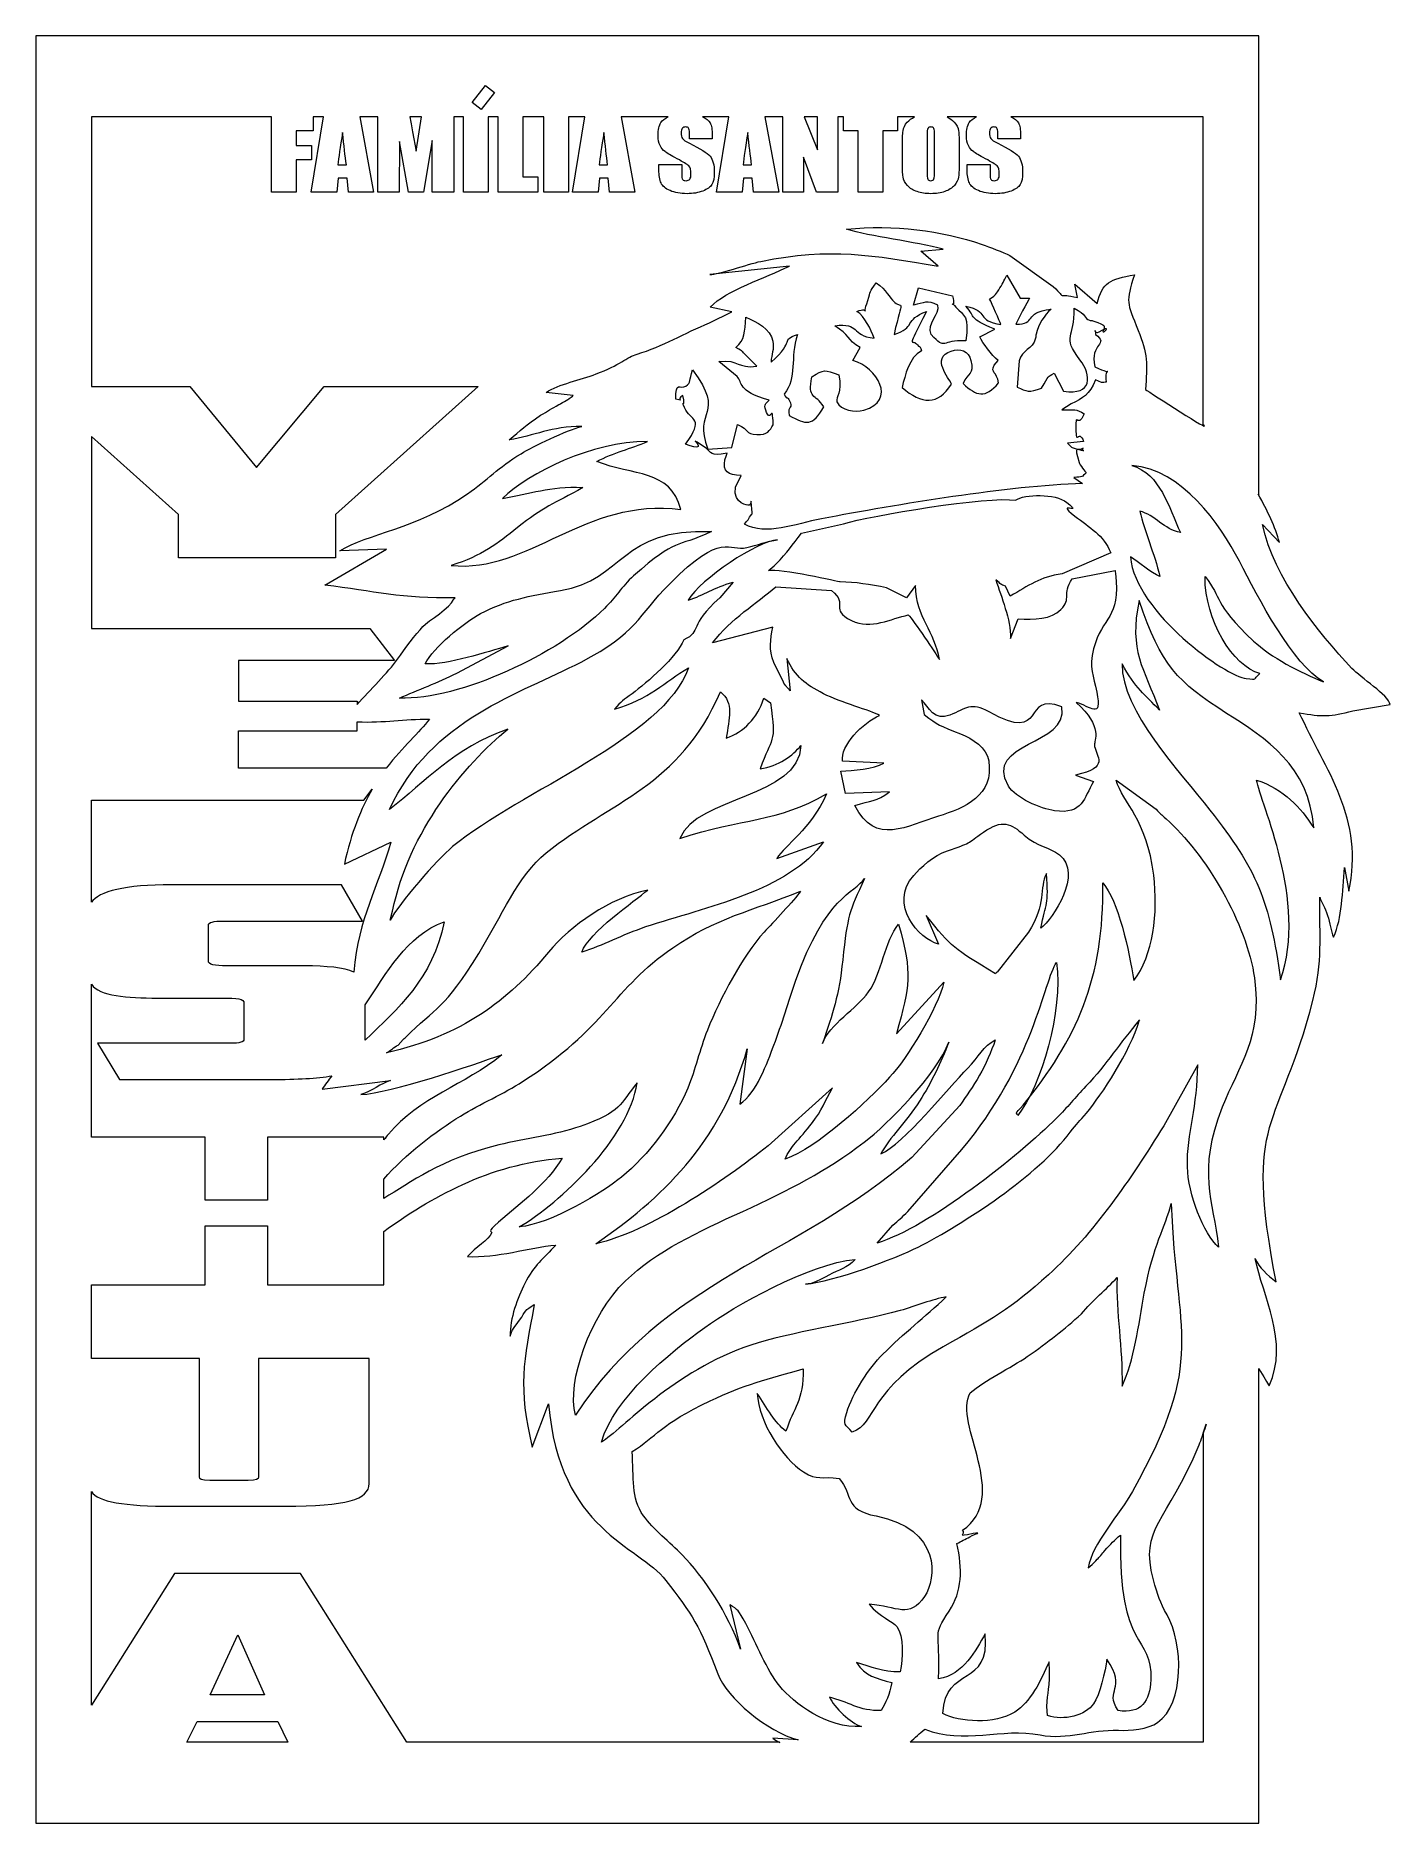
# Model space of a CAD drawing. Header units: centimetres. Extents: x -13.6 to 17.3, y -20.5 to 20.3.
import ezdxf

# ---------------------------------------------------------------- set-up
doc = ezdxf.new("R2010")
doc.units = ezdxf.units.CM
doc.header["$MEASUREMENT"] = 0
doc.layers.add('Layer 1', color=7, linetype='Continuous')

msp = doc.modelspace()

# ---------------------------------------------------------------- linework, layer by layer
at = {"layer": 'Layer 1', "color": 240, "lineweight": 20}
for points in [[(14.29266, 9.87084), (14.30637, 9.84674), (14.30637, 20.34074), (-13.62676, 20.34074), (-13.62676, 12.32987), (-13.62676, -20.47476), (14.30637, -20.47476), (14.30637, -10.09266)], [(-3.3546, 19.20394), (-3.14934, 19.04334), (-3.45269, 18.65563), (-3.65795, 18.81622), (-3.3546, 19.20394)], [(0.81518, 18.48551), (-0.26108, 18.48551), (0.05468, 16.77224), (-0.52028, 16.77224), (-0.55084, 17.08579), (-0.75374, 17.08579), (-0.78428, 16.77224), (-1.36655, 16.77224), (-1.08657, 18.48551), (-1.46276, 18.48551), (-1.46276, 16.77224), (-2.02633, 16.77224), (-2.02633, 18.48551), (-2.50327, 18.48551), (-2.50327, 17.12112), (-2.16403, 17.12112), (-2.16403, 16.77224), (-3.06684, 16.77224), (-3.06684, 18.48551), (-3.29163, 18.48551), (-3.29163, 16.77224), (-3.8552, 16.77224), (-3.8552, 18.48551), (-4.08181, 18.48551), (-4.08181, 16.77224), (-4.57425, 16.77224), (-4.57562, 17.95136), (-4.77123, 16.77224), (-5.11594, 16.77224), (-5.32249, 17.92486), (-5.32385, 16.77224), (-5.81629, 16.77224), (-5.81629, 18.48551), (-6.22872, 18.48551), (-5.91296, 16.77224), (-6.48792, 16.77224), (-6.51847, 17.08579), (-6.72138, 17.08579), (-6.75192, 16.77224), (-7.33419, 16.77224), (-7.0542, 18.48551), (-7.28768, 18.48551), (-7.28768, 18.16996), (-7.67616, 18.16996), (-7.67616, 17.83654), (-7.33145, 17.83654), (-7.33145, 17.50533), (-7.67616, 17.50533), (-7.67616, 16.77224), (-8.23973, 16.77224), (-8.23973, 18.48551), (-12.35708, 18.48551), (-12.35708, 12.32987), (-10.11124, 12.32987), (-8.5878, 10.48563), (-7.041, 12.32987), (-3.52549, 12.32987), (-6.78318, 9.41254), (-6.78318, 8.42034), (-10.36901, 8.42034), (-10.36901, 9.41254), (-12.35708, 11.19288), (-12.35019, 6.80312), (-5.99652, 6.80312), (-5.43329, 6.07393), (-8.99317, 6.07393), (-8.99317, 5.14491), (-6.28945, 5.14491), (-6.28945, 5.07339)], [(-5.02201, 18.14678), (-4.94221, 17.70332), (-4.81932, 18.48551), (-5.0826, 18.48551)], [(6.44333, 18.48551), (6.05195, 18.48551), (6.05195, 18.16996), (5.72092, 18.16996), (5.72092, 16.77224), (5.15736, 16.77224), (5.15736, 18.16996), (4.82359, 18.16996), (4.82359, 18.48551), (4.69363, 18.48551), (4.69363, 16.77224), (4.2012, 16.77224), (3.90847, 17.56642), (3.90847, 16.77224), (3.43792, 16.77224), (3.43792, 18.48551), (3.02549, 18.48551), (3.34125, 16.77224), (2.76629, 16.77224), (2.73574, 17.08579), (2.53283, 17.08579), (2.50229, 16.77224), (1.92002, 16.77224), (2.2, 18.48551), (1.59922, 18.48551)], [(3.9218, 18.48551), (4.22308, 17.73239), (4.22308, 18.48551), (3.9218, 18.48551)], [(7.8566, 18.48551), (7.18416, 18.48551)], [(13.0367, 11.45673), (13.0367, 18.48551), (8.64064, 18.48551)], [(1.82381, 18.05808), (1.82381, 17.9889), (1.30129, 17.9889), (1.30129, 18.11807)], [(6.72769, 18.06876), (6.72769, 17.2536)], [(6.90004, 17.26648), (6.90004, 18.06876)], [(8.86523, 17.9889), (8.3427, 17.9889), (8.3427, 18.11807)], [(8.86523, 18.05808), (8.86523, 17.9889)], [(6.16411, 17.49502), (6.16411, 17.79385)], [(7.46361, 17.79385), (7.46361, 17.49502)], [(-6.72456, 17.39492), (-6.53351, 17.39492)], [(-0.75693, 17.39492), (-0.56588, 17.39492)], [(0.60366, 17.28268), (0.60366, 17.39713), (1.12619, 17.39713), (1.12619, 17.18478)], [(2.52965, 17.39492), (2.7207, 17.39492)], [(7.64507, 17.28268), (7.64507, 17.39713), (8.16761, 17.39713), (8.16761, 17.18478)], [(6.98035, 15.08031), (6.58757, 15.41951), (7.09673, 15.46713)], [(8.62039, 15.32427), (9.61091, 14.61686)], [(3.58995, 15.08242), (1.76863, 14.8869)], [(8.54764, 14.87266), (8.85848, 14.34651), (9.07098, 14.34801)], [(6.42019, 14.18948), (6.52986, 14.58133), (7.30809, 14.40187)], [(8.15817, 14.32856), (8.25701, 14.3937)], [(10.16096, 14.36112), (10.10178, 14.66704), (10.61326, 14.22601)], [(1.76261, 13.78354), (2.26922, 14.03773), (1.7759, 14.14282)], [(7.93054, 13.46328), (8.27246, 13.6375)], [(5.0326, 12.9227), (5.20006, 13.22077)], [(2.39505, 12.55875), (1.9745, 12.90387)], [(8.26223, 12.81634), (8.35146, 12.92883)], [(8.83576, 12.91729), (8.78997, 12.31642)], [(9.62828, 12.63252), (9.84648, 12.2282)], [(10.71271, 12.42407), (10.5731, 12.48718)], [(-1.35345, 12.12438), (-1.97326, 12.19706)], [(10.02291, 11.93513), (9.80681, 11.80094)], [(1.72059, 10.90302), (2.26906, 10.93768), (2.39607, 11.46325)], [(10.30359, 11.07316), (9.93332, 11.04154)], [(2.35125, 10.03039), (2.48433, 10.30299)], [(10.07879, 10.25181), (10.27878, 10.1185)], [(3.8621, 8.9796), (4.81974, 9.19933)], [(14.38969, 9.17744), (14.77454, 8.77313)], [(-7.0235, 7.79599), (-5.61411, 8.61495), (-6.68314, 8.57955)], [(10.9225, 8.53302), (9.81441, 8.05131), (9.81443, 8.05128)], [(2.30147, 7.86451), (1.99605, 7.50459)], [(3.11044, 8.12754), (3.11038, 8.12752)], [(3.27145, 7.76068), (4.54369, 7.6756)], [(4.74165, 7.86922), (4.74166, 7.86924)], [(6.46646, 7.79151), (6.25898, 7.50944), (5.80001, 7.73833)], [(8.6287, 7.54119), (8.52232, 7.77154)], [(10.04439, 7.94262), (11.02311, 8.12859)], [(8.6338, 6.57557), (8.8054, 7.02818)], [(3.20444, 6.83328), (1.82844, 6.4749)], [(-4.01095, 5.78571), (-2.83733, 6.41204)], [(3.4473, 5.57736), (3.22994, 6.03001)], [(3.52381, 6.11867), (3.605, 5.38086)], [(3.00001, 5.2131), (3.15012, 5.10536)], [(6.6017, 5.17735), (6.66023, 4.84272)], [(16.45098, 4.92846), (17.30663, 5.07009)], [(-5.62033, 3.6164), (-8.99317, 3.6164), (-8.99317, 4.46976), (-6.28945, 4.46976), (-6.28945, 4.6755)], [(5.74056, 3.7307), (4.80071, 3.77448)], [(5.87356, 3.07565), (4.86795, 3.03575), (4.75922, 3.55186)], [(10.11972, 3.4595), (10.53067, 3.31129)], [(11.04657, 3.34401), (11.95911, 2.67893)], [(-12.35708, 0.55337), (-12.35019, 2.8872)], [(-12.35019, 2.8872), (-6.13168, 2.8872), (-5.94107, 3.13399)], [(-6.57941, 1.4232), (-5.51508, 1.9298)], [(3.29596, 1.55266), (4.36466, 1.93836)], [(16.2618, 1.34719), (16.35745, 0.8067)], [(-9.3362, 0.12685), (-6.16187, 0.12685), (-6.64581, 0.95482), (-10.51688, 0.95482)], [(-9.68463, -0.7808), (-9.68463, 0.02875)], [(-5.53516, 0.14427), (-5.47587, 0.3553)], [(6.7088, 0.25095), (6.98698, -0.40206)], [(9.04208, -0.12821), (8.32993, -1.04087)], [(-7.49748, -0.89734), (-9.25876, -0.89734)], [(-5.67826, -4.87285), (-5.67826, -4.80804), (-8.33651, -4.80804), (-8.33651, -6.24945), (-9.75547, -6.24945), (-9.75547, -4.80804), (-12.35708, -4.80804), (-12.35708, -1.31829)], [(6.02978, -2.44773), (7.11085, -1.27268)], [(-10.84593, -1.63329), (-9.39427, -1.63329)], [(-8.87166, -1.76209), (-8.87166, -2.57164)], [(-6.10379, -2.59349), (-6.10379, -1.78585)], [(-9.20067, -2.66359), (-12.22019, -2.66359), (-11.71696, -3.49157), (-8.25226, -3.49157)], [(-5.35335, -2.70661), (-5.23297, -2.57765)], [(2.62185, -2.78823), (2.4519, -4.05382)], [(12.9103, -3.156), (12.13265, -4.54764)], [(-7.08832, -3.71424), (-5.52473, -3.51669)], [(4.57274, -3.68006), (3.09703, -5.00944)], [(7.47412, -4.08347), (6.38051, -5.27201)], [(6.28753, -6.50754), (7.5208, -5.09249)], [(-5.67826, -6.20564), (-5.67826, -5.76781)], [(-9.88784, -12.57075), (-9.88784, -9.86462), (-12.35708, -9.86462), (-12.35708, -8.17907), (-9.75547, -8.17907), (-9.75547, -6.83066), (-8.33651, -6.83066), (-8.33651, -8.17907), (-5.67826, -8.17907), (-5.67826, -6.96034)], [(5.58869, -7.22829), (5.94637, -6.82166)], [(-6.01368, -12.71491), (-6.01368, -9.86462), (-8.53956, -9.86462), (-8.53956, -12.57075)], [(-2.29062, -11.88487), (-1.91754, -10.89561)], [(13.0367, -11.56768), (13.0367, -18.61954), (6.34578, -18.61954), (6.34119, -18.62335)], [(-8.77855, -12.64515), (-9.64892, -12.64515)], [(3.35151, -18.61954), (-5.15536, -18.61954), (-7.58162, -14.77494), (-10.46171, -14.77494), (-12.35708, -17.7784), (-12.35708, -12.90115)], [(-10.48518, -13.23566), (-7.94223, -13.23566)], [(10.41007, -14.63969), (10.49915, -14.56493)], [(2.22097, -15.48638), (2.46976, -16.50172)], [(-9.01238, -16.17414), (-8.39914, -17.54141), (-9.6441, -17.54141), (-9.01238, -16.17414)], [(9.48225, -18.01229), (9.46389, -17.81138)], [(-7.86661, -18.61954), (-10.17663, -18.61954), (-9.94145, -18.15322), (-8.10187, -18.15322), (-7.86661, -18.61954)], [(3.78629, -18.5698), (3.20369, -18.53469)]]:
    msp.add_lwpolyline(points, dxfattribs=at)
for points in [[(-5.0826, 18.48551), (-5.06387, 18.38734), (-5.04367, 18.27416), (-5.02201, 18.14678)], [(1.7759, 14.14282), (2.14299, 14.53444), (3.03723, 14.80232), (3.58995, 15.08242)], [(9.61091, 14.61686), (9.93862, 14.27762), (9.6774, 14.48845), (10.16096, 14.36112)], [(8.35146, 12.92883), (8.20689, 13.047), (7.99764, 13.32709), (7.93054, 13.46328)], [(8.78997, 12.31642), (9.00169, 12.21797), (9.06322, 12.18362), (9.34457, 12.29745)], [(9.34457, 12.29745), (9.51694, 12.59424), (9.47406, 12.54635), (9.62828, 12.63252)], [(10.5731, 12.48718), (10.43457, 12.12542), (10.29145, 12.07858), (10.02291, 11.93513)], [(14.77454, 8.77313), (14.68596, 9.10995), (14.50321, 9.50243), (14.29266, 9.87084)], [(4.74166, 7.86924), (4.74166, 7.86924), (3.3546, 8.17702), (3.11044, 8.12754)], [(1.82844, 6.4749), (2.24639, 7.02822), (2.84444, 7.38067), (3.27145, 7.76068)], [(5.80001, 7.73833), (5.42545, 7.80475), (5.09836, 7.87126), (4.74165, 7.86922)], [(9.81443, 8.05128), (9.30385, 7.98651), (9.04808, 7.78481), (8.6287, 7.54119)], [(1.99605, 7.50459), (1.25941, 6.8613), (1.60037, 6.74352), (1.17124, 6.54614)], [(3.22994, 6.03001), (3.11099, 6.33204), (3.15186, 6.54328), (3.20444, 6.83328)], [(-2.83733, 6.41204), (-3.33012, 6.26505), (-4.20458, 5.97919), (-4.73615, 5.99548)], [(4.75922, 3.55186), (5.04157, 3.56464), (5.50507, 3.60062), (5.74056, 3.7307)], [(-5.94107, 3.13399), (-6.19246, 2.7017), (-6.42242, 2.15208), (-6.57941, 1.4232)], [(-10.51688, 0.95482), (-11.59786, 0.95482), (-12.18258, 0.80172), (-12.35708, 0.55337)], [(-9.68463, 0.02875), (-9.68463, 0.09619), (-9.5685, 0.12685), (-9.3362, 0.12685)], [(-9.25876, -0.89734), (-9.54911, -0.89734), (-9.68463, -0.87281), (-9.68463, -0.7808)], [(-12.35708, -1.31829), (-12.16978, -1.59037), (-11.54173, -1.63329), (-10.84593, -1.63329)], [(-9.39427, -1.63329), (-9.00717, -1.63329), (-8.87166, -1.63943), (-8.87166, -1.76209)], [(-8.87166, -2.57164), (-8.87166, -2.63908), (-8.94909, -2.66359), (-9.20067, -2.66359)], [(6.38051, -5.27201), (3.77436, -7.53516), (0.68491, -8.09503), (-1.29864, -11.15825)], [(5.94637, -6.82166), (6.07495, -6.71269), (6.1604, -6.63109), (6.28753, -6.50754)], [(13.10215, -11.3624), (13.07966, -11.43449), (13.05772, -11.50366), (13.0367, -11.56768)], [(-9.64892, -12.64515), (-9.85372, -12.64515), (-9.88784, -12.6219), (-9.88784, -12.57075)], [(-8.53956, -12.57075), (-8.53956, -12.6219), (-8.57371, -12.64515), (-8.77855, -12.64515)], [(-12.35708, -12.90115), (-12.18983, -13.13747), (-11.63605, -13.23566), (-10.48518, -13.23566)], [(-7.94223, -13.23566), (-6.5257, -13.23566), (-6.01368, -13.08688), (-6.01368, -12.71491)]]:
    msp.add_open_spline(points, degree=3, dxfattribs=at)
for points, knots in [([(1.12619, 17.18478), (1.12619, 17.11928), (1.13349, 17.07732), (1.14807, 17.05856), (1.16267, 17.03979), (1.18866, 17.03059), (1.22604, 17.03059), (1.26344, 17.03059), (1.29125, 17.04236), (1.30949, 17.06628), (1.32773, 17.08984), (1.33684, 17.12517), (1.33684, 17.17154), (1.33684, 17.27421), (1.31952, 17.34156), (1.28487, 17.37284), (1.24884, 17.40449), (1.16131, 17.45748), (1.02177, 17.53182), (0.88225, 17.60653), (0.79015, 17.661), (0.74455, 17.69485), (0.69942, 17.72871), (0.66157, 17.77545), (0.63193, 17.83507), (0.60229, 17.89469), (0.58724, 17.97086), (0.58724, 18.0636), (0.58724, 18.19719), (0.60821, 18.29509), (0.65062, 18.35691), (0.68674, 18.40959), (0.74142, 18.45238), (0.81518, 18.48551)], [0, 0, 0, 0, 1, 1, 1, 2, 2, 2, 3, 3, 3, 4, 4, 4, 5, 5, 5, 6, 6, 6, 7, 7, 7, 8, 8, 8, 9, 9, 9, 10, 10, 10, 11, 11, 11, 11]), ([(1.59922, 18.48551), (1.68551, 18.4493), (1.74366, 18.40527), (1.77366, 18.35286), (1.80694, 18.29509), (1.82381, 18.19683), (1.82381, 18.05808)], [0, 0, 0, 0, 1, 1, 1, 2, 2, 2, 2]), ([(6.16411, 17.79385), (6.16411, 17.96939), (6.16913, 18.09341), (6.17962, 18.16628), (6.18965, 18.23952), (6.22156, 18.30613), (6.27537, 18.36648), (6.3189, 18.41531), (6.37497, 18.45499), (6.44333, 18.48551)], [0, 0, 0, 0, 1, 1, 1, 2, 2, 2, 3, 3, 3, 3]), ([(7.18416, 18.48551), (7.24956, 18.45653), (7.3041, 18.41839), (7.34734, 18.3709), (7.40342, 18.30981), (7.4367, 18.2432), (7.44766, 18.17143), (7.45814, 18.0993), (7.46361, 17.97344), (7.46361, 17.79385)], [0, 0, 0, 0, 1, 1, 1, 2, 2, 2, 3, 3, 3, 3]), ([(8.16761, 17.18478), (8.16761, 17.11928), (8.17491, 17.07732), (8.18949, 17.05856), (8.20409, 17.03979), (8.23008, 17.03059), (8.26746, 17.03059), (8.30485, 17.03059), (8.33267, 17.04236), (8.35091, 17.06628), (8.36914, 17.08984), (8.37826, 17.12517), (8.37826, 17.17154), (8.37826, 17.27421), (8.36094, 17.34156), (8.32629, 17.37284), (8.29026, 17.40449), (8.20273, 17.45748), (8.06319, 17.53182), (7.92367, 17.60653), (7.83156, 17.661), (7.78597, 17.69485), (7.74083, 17.72871), (7.70298, 17.77545), (7.67335, 17.83507), (7.64371, 17.89469), (7.62866, 17.97086), (7.62866, 18.0636), (7.62866, 18.19719), (7.64963, 18.29509), (7.69204, 18.35691), (7.72816, 18.40959), (7.78284, 18.45238), (7.8566, 18.48551)], [0, 0, 0, 0, 1, 1, 1, 2, 2, 2, 3, 3, 3, 4, 4, 4, 5, 5, 5, 6, 6, 6, 7, 7, 7, 8, 8, 8, 9, 9, 9, 10, 10, 10, 11, 11, 11, 11]), ([(8.64064, 18.48551), (8.72693, 18.4493), (8.78508, 18.40527), (8.81508, 18.35286), (8.84836, 18.29509), (8.86523, 18.19683), (8.86523, 18.05808)], [0, 0, 0, 0, 1, 1, 1, 2, 2, 2, 2]), ([(-6.53351, 17.39492), (-6.56042, 17.59291), (-6.58868, 17.83801), (-6.61878, 18.13058), (-6.67441, 17.79495), (-6.70952, 17.54986), (-6.72456, 17.39492)], [0, 0, 0, 0, 1, 1, 1, 2, 2, 2, 2]), ([(-0.56588, 17.39492), (-0.59279, 17.59291), (-0.62105, 17.83801), (-0.65114, 18.13058), (-0.70677, 17.79495), (-0.74189, 17.54986), (-0.75693, 17.39492)], [0, 0, 0, 0, 1, 1, 1, 2, 2, 2, 2]), ([(1.30129, 18.11807), (1.30129, 18.17843), (1.29445, 18.21707), (1.28121, 18.23363), (1.26799, 18.25019), (1.24611, 18.25828), (1.2151, 18.25828), (1.18137, 18.25828), (1.15583, 18.24724), (1.1385, 18.2248), (1.12118, 18.20271), (1.11252, 18.16922), (1.11252, 18.12396), (1.11252, 18.06581), (1.12254, 18.02202), (1.14215, 17.99258), (1.16131, 17.9635), (1.21419, 17.92781), (1.30129, 17.88585), (1.55069, 17.76551), (1.70801, 17.66652), (1.77274, 17.5896), (1.83795, 17.51269), (1.87032, 17.38867), (1.87032, 17.21791), (1.87032, 17.09352), (1.85209, 17.00188), (1.81606, 16.94263), (1.78004, 16.88375), (1.71073, 16.83443), (1.60723, 16.79469), (1.50418, 16.75458), (1.38426, 16.7347), (1.24702, 16.7347), (1.09656, 16.7347), (0.96842, 16.75789), (0.86173, 16.80389), (0.75549, 16.84989), (0.68618, 16.90841), (0.6529, 16.97943), (0.62007, 17.05083), (0.60366, 17.15203), (0.60366, 17.28268)], [0, 0, 0, 0, 1, 1, 1, 2, 2, 2, 3, 3, 3, 4, 4, 4, 5, 5, 5, 6, 6, 6, 7, 7, 7, 8, 8, 8, 9, 9, 9, 10, 10, 10, 11, 11, 11, 12, 12, 12, 13, 13, 13, 14, 14, 14, 14]), ([(2.7207, 17.39492), (2.69379, 17.59291), (2.66552, 17.83801), (2.63543, 18.13058), (2.5798, 17.79495), (2.54469, 17.54986), (2.52965, 17.39492)], [0, 0, 0, 0, 1, 1, 1, 2, 2, 2, 2]), ([(6.90004, 18.06876), (6.90004, 18.14972), (6.89456, 18.20161), (6.88362, 18.22443), (6.87268, 18.24688), (6.85034, 18.25828), (6.81659, 18.25828), (6.78787, 18.25828), (6.76598, 18.24908), (6.75048, 18.23068), (6.73544, 18.21265), (6.72769, 18.15855), (6.72769, 18.06876)], [0, 0, 0, 0, 1, 1, 1, 2, 2, 2, 3, 3, 3, 4, 4, 4, 4]), ([(8.3427, 18.11807), (8.3427, 18.17843), (8.33587, 18.21707), (8.32263, 18.23363), (8.30941, 18.25019), (8.28753, 18.25828), (8.25652, 18.25828), (8.22278, 18.25828), (8.19725, 18.24724), (8.17992, 18.2248), (8.16259, 18.20271), (8.15393, 18.16922), (8.15393, 18.12396), (8.15393, 18.06581), (8.16396, 18.02202), (8.18357, 17.99258), (8.20273, 17.9635), (8.2556, 17.92781), (8.3427, 17.88585), (8.59211, 17.76551), (8.74942, 17.66652), (8.81416, 17.5896), (8.87937, 17.51269), (8.91174, 17.38867), (8.91174, 17.21791), (8.91174, 17.09352), (8.8935, 17.00188), (8.85748, 16.94263), (8.82146, 16.88375), (8.75215, 16.83443), (8.64865, 16.79469), (8.5456, 16.75458), (8.42568, 16.7347), (8.28844, 16.7347), (8.13798, 16.7347), (8.00984, 16.75789), (7.90315, 16.80389), (7.79691, 16.84989), (7.7276, 16.90841), (7.69432, 16.97943), (7.66149, 17.05083), (7.64507, 17.15203), (7.64507, 17.28268)], [0, 0, 0, 0, 1, 1, 1, 2, 2, 2, 3, 3, 3, 4, 4, 4, 5, 5, 5, 6, 6, 6, 7, 7, 7, 8, 8, 8, 9, 9, 9, 10, 10, 10, 11, 11, 11, 12, 12, 12, 13, 13, 13, 14, 14, 14, 14]), ([(7.46361, 17.49502), (7.46361, 17.31948), (7.4586, 17.19546), (7.4481, 17.12259), (7.43808, 17.04936), (7.40616, 16.98274), (7.35235, 16.92239), (7.29854, 16.86204), (7.22559, 16.81567), (7.13395, 16.78328), (7.0423, 16.7509), (6.9356, 16.7347), (6.81386, 16.7347), (6.69805, 16.7347), (6.59454, 16.75016), (6.50244, 16.7807), (6.41033, 16.81125), (6.33601, 16.85688), (6.28039, 16.91797), (6.2243, 16.97906), (6.19102, 17.04568), (6.18007, 17.11744), (6.16959, 17.18957), (6.16411, 17.31543), (6.16411, 17.49502)], [0, 0, 0, 0, 1, 1, 1, 2, 2, 2, 3, 3, 3, 4, 4, 4, 5, 5, 5, 6, 6, 6, 7, 7, 7, 8, 8, 8, 8]), ([(6.72769, 17.2536), (6.72769, 17.1524), (6.7327, 17.08984), (6.74273, 17.06628), (6.75276, 17.04236), (6.77602, 17.03059), (6.81249, 17.03059), (6.84989, 17.03059), (6.87405, 17.0442), (6.88454, 17.07144), (6.89502, 17.09867), (6.90004, 17.16381), (6.90004, 17.26648)], [0, 0, 0, 0, 1, 1, 1, 2, 2, 2, 3, 3, 3, 4, 4, 4, 4]), ([(7.09673, 15.46713), (6.46255, 15.64326), (5.42261, 15.74911), (4.89104, 15.92672), (5.96783, 16.02543), (7.05706, 15.90224), (7.98807, 15.57412), (8.14664, 15.51824), (8.47654, 15.3976), (8.62039, 15.32427)], [0, 0, 0, 0, 1, 1, 1, 2, 2, 2, 3, 3, 3, 3]), ([(1.76863, 14.8869), (1.95782, 14.88786), (2.63441, 15.12564), (2.93566, 15.18836), (4.52028, 15.51824), (5.49497, 15.32874), (6.98035, 15.08031)], [0, 0, 0, 0, 1, 1, 1, 2, 2, 2, 2]), ([(5.20006, 13.22077), (4.89695, 13.40352), (4.96114, 13.509), (4.62105, 13.71836), (5.21004, 13.79895), (4.97932, 13.49823), (5.51836, 13.43482), (5.45259, 13.63275), (5.29813, 13.93766), (5.12774, 14.04352), (5.44345, 14.17982), (5.22619, 13.85666), (5.37334, 14.29551), (5.44945, 14.52255), (5.40104, 14.47686), (5.5639, 14.69645), (5.82076, 14.53043), (5.8477, 14.37551), (5.9896, 14.25137), (6.17375, 14.09028), (6.18755, 14.41719), (5.97398, 13.52234), (6.4736, 13.67067), (6.19938, 13.85651), (6.71716, 14.04731), (6.22855, 13.10437), (6.39943, 13.44136), (6.5098, 13.28601), (6.58804, 13.17585), (6.5392, 13.33307), (6.60321, 13.14594), (6.31488, 12.99428), (6.23117, 12.58921), (6.1583, 12.31011), (6.60416, 11.92635), (6.97879, 11.88779), (7.28551, 12.3879), (7.24367, 12.52686), (6.79554, 12.97517), (7.28011, 13.14142), (7.49167, 13.21401), (7.67382, 13.14835), (7.72904, 12.92267), (7.81059, 12.58952), (7.65853, 12.66585), (7.55325, 12.39778), (7.85043, 12.11411), (8.06285, 12.054), (8.35777, 12.41315), (8.32982, 12.67788), (8.16828, 12.63795), (8.26223, 12.81634)], [0, 0, 0, 0, 1, 1, 1, 2, 2, 2, 3, 3, 3, 4, 4, 4, 5, 5, 5, 6, 6, 6, 7, 7, 7, 8, 8, 8, 9, 9, 9, 10, 10, 10, 11, 11, 11, 12, 12, 12, 13, 13, 13, 14, 14, 14, 15, 15, 15, 16, 16, 16, 17, 17, 17, 17]), ([(8.25701, 14.3937), (8.31043, 14.44742), (8.32151, 14.47057), (8.36409, 14.53756), (8.44577, 14.66604), (8.48935, 14.74312), (8.54764, 14.87266)], [0, 0, 0, 0, 1, 1, 1, 2, 2, 2, 2]), ([(10.61326, 14.22601), (10.73535, 14.7131), (10.9042, 14.78457), (11.46391, 14.88337), (11.27007, 14.24757), (11.28292, 14.26269), (11.55193, 13.61229), (11.76175, 13.10502), (11.76463, 12.81407), (11.7143, 12.2658), (11.82888, 12.18703), (13.28276, 11.2458), (13.0367, 11.45673)], [0, 0, 0, 0, 1, 1, 1, 2, 2, 2, 3, 3, 3, 4, 4, 4, 4]), ([(6.82277, 13.51818), (6.71724, 13.77847), (7.02205, 13.96934), (6.97773, 14.19093), (6.73432, 14.31448), (6.65608, 14.24099), (6.42019, 14.18948)], [0, 0, 0, 0, 1, 1, 1, 2, 2, 2, 2]), ([(7.30809, 14.40187), (7.4077, 14.02909), (7.18395, 14.35559), (7.38567, 14.1439), (7.57625, 13.94395), (7.69808, 13.94558), (7.6134, 13.37369), (7.0331, 13.41092), (7.17855, 13.13592), (6.82277, 13.51818)], [0, 0, 0, 0, 1, 1, 1, 2, 2, 2, 3, 3, 3, 3]), ([(8.27246, 13.6375), (7.65181, 13.90153), (7.86264, 13.89531), (7.61546, 14.16248), (8.15891, 14.05504), (7.84301, 13.82759), (8.41662, 13.7462), (8.38382, 13.82902), (8.21102, 14.22502), (8.15817, 14.32856)], [0, 0, 0, 0, 1, 1, 1, 2, 2, 2, 3, 3, 3, 3]), ([(9.07098, 14.34801), (9.0167, 14.27396), (8.79612, 13.85548), (8.75558, 13.75148), (9.23806, 13.74736), (8.91531, 14.02362), (9.56022, 14.09741), (9.41006, 13.95402), (9.26869, 13.76678), (9.2178, 13.52516), (9.21533, 13.51355), (9.21611, 13.49064), (9.21369, 13.47926), (9.21132, 13.46811), (9.21132, 13.44527), (9.20839, 13.43445), (9.1353, 13.16484), (8.88911, 13.1811), (8.83576, 12.91729)], [0, 0, 0, 0, 1, 1, 1, 2, 2, 2, 3, 3, 3, 4, 4, 4, 5, 5, 5, 6, 6, 6, 6]), ([(1.9745, 12.90387), (2.46042, 12.95381), (2.38217, 12.73441), (2.83992, 12.79506), (2.7846, 12.85445), (2.71184, 12.92758), (2.6276, 13.00738), (2.43765, 13.1873), (2.58827, 13.09518), (2.36046, 13.21904), (2.58564, 13.40864), (2.55477, 13.56843), (2.5933, 13.91338), (2.83188, 13.80653), (3.15355, 13.64869), (3.20469, 13.36818), (3.24134, 13.16716), (3.17523, 13.07589), (3.16546, 12.88712), (3.76288, 13.40755), (3.33875, 13.37026), (3.77236, 13.51934), (3.58546, 12.97588), (3.77554, 12.53688), (3.46261, 12.15925), (3.55271, 11.99327), (3.51893, 12.13075), (3.57182, 12.03454), (3.69987, 11.80161), (3.52116, 11.91502), (3.58069, 11.67109), (3.96325, 11.45364), (4.12116, 11.41334), (4.36924, 11.86963), (4.17646, 12.17452), (3.98929, 12.03283), (4.10076, 12.553), (4.37924, 12.72614), (4.38803, 12.72629), (4.71289, 12.59659), (4.79696, 12.17353), (4.64008, 12.11004), (4.66875, 11.97912), (4.76488, 11.78294), (5.07202, 11.73605), (5.28691, 11.79381), (6.03891, 11.99598), (5.59414, 12.78029), (5.0326, 12.9227)], [0, 0, 0, 0, 1, 1, 1, 2, 2, 2, 3, 3, 3, 4, 4, 4, 5, 5, 5, 6, 6, 6, 7, 7, 7, 8, 8, 8, 9, 9, 9, 10, 10, 10, 11, 11, 11, 12, 12, 12, 13, 13, 13, 14, 14, 14, 15, 15, 15, 16, 16, 16, 16]), ([(9.84648, 12.2282), (10.50754, 12.11494), (10.49302, 12.58841), (10.21906, 12.94364), (9.79413, 13.49461), (10.11308, 13.43134), (10.0867, 14.12081), (10.37548, 13.97335), (10.31619, 13.88762), (10.43753, 13.84295), (10.4447, 13.84031), (10.46594, 13.84039), (10.4741, 13.83784), (10.48386, 13.83481), (10.50704, 13.83591), (10.51781, 13.83231), (10.85515, 13.7194), (10.7542, 13.7121), (10.78192, 13.66554), (10.62256, 13.4175), (11.05693, 13.81047), (10.65315, 13.57165), (10.52476, 13.49571), (10.57413, 13.73364), (10.5731, 13.51818), (10.90468, 13.29491), (10.43424, 13.3248), (10.55893, 12.7815), (11.07474, 12.53568), (10.74452, 12.85694), (10.82042, 12.43353), (10.79738, 12.42505), (10.72785, 12.42315), (10.71271, 12.42407)], [0, 0, 0, 0, 1, 1, 1, 2, 2, 2, 3, 3, 3, 4, 4, 4, 5, 5, 5, 6, 6, 6, 7, 7, 7, 8, 8, 8, 9, 9, 9, 10, 10, 10, 11, 11, 11, 11]), ([(-1.97326, 12.19706), (-1.67574, 12.38458), (-1.18353, 12.48722), (-0.83033, 12.61782), (-0.28406, 12.8198), (-0.12948, 13.00418), (0.10828, 13.07262), (0.68952, 13.23997), (1.19151, 13.55613), (1.76261, 13.78354)], [0, 0, 0, 0, 1, 1, 1, 2, 2, 2, 3, 3, 3, 3]), ([(2.48433, 10.30299), (2.17155, 10.29676), (2.06423, 10.40002), (2.11199, 10.65802), (2.11496, 10.67404), (2.15433, 10.75636), (2.16357, 10.81305), (1.73904, 10.73201), (1.86053, 10.80349), (1.61208, 10.97204), (1.11996, 11.30591), (1.88385, 10.77059), (1.21178, 11.01627), (1.66237, 11.62954), (1.33399, 11.52673), (1.18939, 11.84894), (1.09425, 12.06096), (1.23109, 11.79188), (1.1514, 12.12701), (0.97037, 12.02561), (1.22297, 11.99267), (0.99009, 12.04479), (0.97944, 12.46709), (1.09548, 12.25887), (1.21629, 12.34112), (1.34855, 12.43122), (1.28951, 12.45988), (1.37329, 12.71368), (2.15182, 11.66301), (1.36228, 11.82544), (1.72059, 10.90302)], [0, 0, 0, 0, 1, 1, 1, 2, 2, 2, 3, 3, 3, 4, 4, 4, 5, 5, 5, 6, 6, 6, 7, 7, 7, 8, 8, 8, 9, 9, 9, 10, 10, 10, 10]), ([(2.39607, 11.46325), (2.68703, 11.35082), (2.55869, 11.24984), (2.84341, 11.23272), (3.08133, 11.2184), (3.13711, 11.32751), (3.2139, 11.45543), (3.19909, 12.01755), (3.15611, 11.44324), (3.04543, 11.79239), (3.00069, 11.93348), (3.03894, 11.92735), (3.12413, 12.02184), (2.37928, 12.23083), (2.51922, 12.42551), (2.39505, 12.55875)], [0, 0, 0, 0, 1, 1, 1, 2, 2, 2, 3, 3, 3, 4, 4, 4, 5, 5, 5, 5]), ([(-6.68314, 8.57955), (-6.0482, 8.97587), (-4.94164, 9.07209), (-3.7666, 9.88201), (-3.31526, 10.19311), (-3.07007, 10.48332), (-2.54405, 10.7969), (-2.26229, 10.96486), (-1.51019, 11.33225), (-1.15552, 11.42083), (-1.84828, 11.42074), (-2.24182, 11.20605), (-2.81396, 11.11233), (-2.55468, 11.32517), (-2.43088, 11.45809), (-2.09574, 11.67393), (-1.94119, 11.77349), (-1.84681, 11.82414), (-1.67859, 11.91915), (-1.65296, 11.93362), (-1.44775, 12.05323), (-1.44488, 12.05521), (-1.42687, 12.06754), (-1.36644, 12.11446), (-1.35345, 12.12438)], [0, 0, 0, 0, 1, 1, 1, 2, 2, 2, 3, 3, 3, 4, 4, 4, 5, 5, 5, 6, 6, 6, 7, 7, 7, 8, 8, 8, 8]), ([(9.80681, 11.80094), (10.08905, 11.80026), (10.1405, 11.82111), (10.31357, 11.7114), (10.16437, 11.32659), (10.12463, 11.81825), (10.12778, 11.3788), (10.13106, 10.92422), (10.18576, 11.40006), (10.30359, 11.07316)], [0, 0, 0, 0, 1, 1, 1, 2, 2, 2, 3, 3, 3, 3]), ([(-2.97055, 9.77527), (-2.34112, 10.36778), (-0.93568, 11.07666), (0.34395, 11.07455), (-0.0369, 10.91664), (-0.42793, 10.81942), (-0.81525, 10.61983), (0.00537, 10.28693), (0.86597, 10.44771), (1.10831, 9.52508), (-1.09096, 9.80752), (-2.36291, 8.06), (-4.14237, 8.24599), (-3.42819, 8.46949), (-3.08806, 8.73824), (-2.62706, 9.10932), (-2.04243, 9.5799), (-1.79184, 9.64982), (-1.13045, 10.02748), (-1.92128, 10.05751), (-2.31435, 9.88319), (-2.97055, 9.77527)], [0, 0, 0, 0, 1, 1, 1, 2, 2, 2, 3, 3, 3, 4, 4, 4, 5, 5, 5, 6, 6, 6, 7, 7, 7, 7]), ([(9.93332, 11.04154), (10.06797, 10.91547), (9.95935, 10.9648), (10.1746, 10.90047), (10.42396, 10.82596), (10.2205, 10.88118), (10.29455, 10.92493), (10.16321, 10.83131), (10.07574, 11.03002), (10.19872, 10.5994), (10.21232, 10.55181), (10.34956, 10.38043), (10.36273, 10.35973), (10.26079, 10.25914), (10.28919, 10.27587), (10.07879, 10.25181)], [0, 0, 0, 0, 1, 1, 1, 2, 2, 2, 3, 3, 3, 4, 4, 4, 5, 5, 5, 5]), ([(12.51427, 8.99521), (12.24588, 9.57604), (12.05508, 10.33611), (11.40459, 10.53076), (12.5502, 10.43791), (13.42338, 9.19029), (13.8616, 8.34318), (14.29226, 7.51071), (15.08888, 5.96555), (15.78356, 5.59057), (15.26731, 5.78511), (14.56372, 6.16333), (14.18339, 6.51939), (13.22796, 7.41383), (13.48983, 7.48992), (13.07732, 7.99042), (13.06922, 6.9949), (13.71154, 5.94671), (14.33028, 5.77714), (14.15691, 5.62915), (14.29412, 5.64111), (14.01497, 5.66339), (13.57008, 5.69892), (11.4948, 7.15684), (11.37105, 8.43968), (11.56991, 8.32534), (11.83187, 8.07757), (12.04726, 7.99293), (11.91682, 8.52366), (11.69279, 9.02892), (11.5886, 9.48701), (11.93611, 9.39476), (12.13757, 9.07504), (12.51427, 8.99521)], [0, 0, 0, 0, 1, 1, 1, 2, 2, 2, 3, 3, 3, 4, 4, 4, 5, 5, 5, 6, 6, 6, 7, 7, 7, 8, 8, 8, 9, 9, 9, 10, 10, 10, 11, 11, 11, 11]), ([(10.27878, 10.1185), (8.58066, 10.06189), (6.06231, 9.63982), (4.31692, 9.31057), (3.71569, 9.19715), (3.05198, 8.91259), (2.55924, 9.19108), (2.58308, 9.22813), (2.62804, 9.26091), (2.67398, 9.3449), (2.7393, 9.46433), (2.74093, 9.36044), (2.72695, 9.51996), (2.69337, 9.90287), (2.72872, 9.58176), (2.65206, 9.62095), (2.65107, 9.62147), (2.2961, 9.63384), (2.35125, 10.03039)], [0, 0, 0, 0, 1, 1, 1, 2, 2, 2, 3, 3, 3, 4, 4, 4, 5, 5, 5, 6, 6, 6, 6]), ([(4.81974, 9.19933), (5.41757, 9.38268), (8.14777, 9.83718), (8.74519, 9.73413), (8.96005, 9.87855), (9.65308, 9.89374), (9.91935, 9.68536), (10.34158, 9.35493), (9.61001, 9.76488), (10.10123, 9.37391), (10.44719, 9.09856), (10.75612, 8.95504), (10.9225, 8.53302)], [0, 0, 0, 0, 1, 1, 1, 2, 2, 2, 3, 3, 3, 4, 4, 4, 4]), ([(-5.47587, 0.3553), (-5.11803, 2.15458), (-3.83165, 3.70473), (-2.84465, 4.50611), (-4.07848, 4.07716), (-4.72917, 3.30461), (-5.54545, 2.67365), (-4.60802, 4.74175), (-2.56688, 5.31171), (-1.17338, 6.0404), (0.14434, 6.72947), (0.08725, 7.05823), (0.85956, 7.83695), (2.0555, 9.04277), (2.2013, 8.56177), (2.61147, 8.65493), (2.85622, 8.71052), (3.07831, 8.80001), (3.31512, 8.83436), (2.86311, 8.80314), (1.5528, 7.93798), (1.27323, 7.45061), (1.64663, 7.57364), (1.8466, 7.74036), (2.30147, 7.86451)], [0, 0, 0, 0, 1, 1, 1, 2, 2, 2, 3, 3, 3, 4, 4, 4, 5, 5, 5, 6, 6, 6, 7, 7, 7, 8, 8, 8, 8]), ([(-4.73615, 5.99548), (-4.5446, 6.37663), (-3.86017, 6.93391), (-3.46658, 7.14634), (-2.88992, 7.45759), (-2.35108, 7.54842), (-1.64629, 7.67026), (-0.17387, 7.92481), (-0.27721, 9.11488), (1.80683, 9.01804), (0.95414, 8.61787), (1.05313, 8.91538), (0.02607, 8.00589), (-0.25221, 7.75945), (-0.38196, 7.51511), (-0.63467, 7.26562), (-1.69464, 6.21903), (-3.94767, 5.16808), (-5.3189, 5.2183), (-4.90174, 5.3987), (-4.43787, 5.57568), (-4.01095, 5.78571)], [0, 0, 0, 0, 1, 1, 1, 2, 2, 2, 3, 3, 3, 4, 4, 4, 5, 5, 5, 6, 6, 6, 7, 7, 7, 7]), ([(3.11038, 8.12752), (3.15935, 8.16941), (3.21555, 8.22057), (3.28154, 8.28437), (3.54734, 8.54152), (3.63702, 8.7092), (3.8621, 8.9796)], [0, 0, 0, 0, 1, 1, 1, 2, 2, 2, 2]), ([(17.30663, 5.07009), (17.27085, 5.27495), (16.6189, 5.69376), (16.43154, 5.89429), (15.65895, 6.72114), (14.65131, 7.95619), (14.38969, 9.17744)], [0, 0, 0, 0, 1, 1, 1, 2, 2, 2, 2]), ([(-6.28945, 5.07339), (-5.99929, 5.3925), (-5.58036, 5.80174), (-5.36617, 6.10408), (-5.19344, 6.3479), (-4.95325, 6.66746), (-4.78494, 6.84965), (-4.66364, 6.9809), (-4.13342, 7.29731), (-4.09152, 7.45649), (-4.08342, 7.48731), (-4.0608, 7.48914), (-4.04719, 7.50691), (-5.25687, 7.47929), (-5.9096, 7.66105), (-7.0235, 7.79599)], [0, 0, 0, 0, 1, 1, 1, 2, 2, 2, 3, 3, 3, 4, 4, 4, 5, 5, 5, 5]), ([(4.54369, 7.6756), (4.96058, 7.34243), (4.47326, 7.2531), (5.00189, 6.99062), (5.45285, 6.76672), (5.90801, 7.03603), (6.30059, 7.11513), (6.42302, 6.99094), (6.93091, 6.23035), (7.0089, 6.09455), (6.90904, 6.74128), (6.48041, 7.03855), (6.46646, 7.79151)], [0, 0, 0, 0, 1, 1, 1, 2, 2, 2, 3, 3, 3, 4, 4, 4, 4]), ([(8.52232, 7.77154), (8.38519, 7.81457), (8.4358, 7.80832), (8.30074, 7.91516), (8.41866, 7.52093), (8.64497, 7.02222), (8.6338, 6.57557)], [0, 0, 0, 0, 1, 1, 1, 2, 2, 2, 2]), ([(8.8054, 7.02818), (9.18034, 7.00322), (9.56388, 7.0132), (9.78358, 7.23805), (10.04699, 7.50762), (9.79107, 7.56721), (10.04439, 7.94262)], [0, 0, 0, 0, 1, 1, 1, 2, 2, 2, 2]), ([(11.02311, 8.12859), (11.02582, 8.10912), (11.02838, 8.08936), (11.0307, 8.06906), (11.15442, 6.9905), (10.72752, 7.11505), (10.5325, 6.33958), (10.42238, 5.90168), (10.52776, 5.73242), (10.60329, 5.35508), (10.73293, 4.70738), (10.45792, 5.03273), (10.13491, 5.11777), (10.75991, 4.56428), (10.54508, 4.22633), (10.54999, 4.15491), (10.55064, 4.14568), (10.55393, 4.12491), (10.5556, 4.11524), (10.595, 3.88538), (10.9139, 3.62451), (10.11972, 3.4595)], [0, 0, 0, 0, 1, 1, 1, 2, 2, 2, 3, 3, 3, 4, 4, 4, 5, 5, 5, 6, 6, 6, 7, 7, 7, 7]), ([(14.25558, 3.34614), (14.33964, 2.80504), (15.43006, 0.59013), (14.80089, -1.21623), (14.56187, 0.57951), (14.2528, 1.30973), (13.18957, 2.65805), (12.51078, 3.51885), (11.15992, 4.93943), (11.18299, 5.9998), (11.4859, 5.43507), (11.71051, 5.29686), (12.03409, 4.94289), (11.68393, 5.90684), (11.32688, 6.28209), (11.57276, 7.44339), (12.07223, 5.96171), (12.44182, 5.5859), (13.56968, 4.86864), (14.47139, 4.29523), (15.4524, 3.67466), (15.55881, 2.2526), (15.25784, 2.7293), (14.88288, 3.12614), (14.25558, 3.34614)], [0, 0, 0, 0, 1, 1, 1, 2, 2, 2, 3, 3, 3, 4, 4, 4, 5, 5, 5, 6, 6, 6, 7, 7, 7, 8, 8, 8, 8]), ([(1.17124, 6.54614), (1.02048, 6.1593), (0.33695, 5.57245), (-0.00976, 5.31622), (-0.20621, 5.17101), (-0.25358, 5.15212), (-0.41116, 4.96498), (0.37876, 5.18375), (0.73782, 5.59437), (1.28298, 5.90588), (0.70758, 4.30316), (-2.54538, 3.10259), (-4.10541, 1.82449), (-4.46807, 1.52737), (-5.33351, 0.52359), (-5.53516, 0.14427)], [0, 0, 0, 0, 1, 1, 1, 2, 2, 2, 3, 3, 3, 4, 4, 4, 5, 5, 5, 5]), ([(4.80071, 3.77448), (4.74013, 4.12698), (5.26848, 4.66147), (5.6441, 4.81968), (5.455, 4.93409), (4.74602, 5.11613), (4.36255, 5.31592), (3.94566, 5.53308), (3.72628, 5.69909), (3.52381, 6.11867)], [0, 0, 0, 0, 1, 1, 1, 2, 2, 2, 3, 3, 3, 3]), ([(-5.23297, -2.57765), (-5.22128, -2.56583), (-5.20558, -2.55014), (-5.19353, -2.53829), (-4.4704, -1.82574), (-4.30682, -1.9071), (-3.51026, -0.61315), (-2.99738, 0.22003), (-2.60966, 1.16839), (-1.97348, 1.67998), (-0.47673, 2.88354), (1.06213, 3.17823), (2.0083, 5.35827), (2.33017, 5.10136), (2.20181, 4.75699), (2.14309, 4.30289), (2.54224, 4.44395), (2.85863, 4.76142), (3.00001, 5.2131)], [0, 0, 0, 0, 1, 1, 1, 2, 2, 2, 3, 3, 3, 4, 4, 4, 5, 5, 5, 6, 6, 6, 6]), ([(3.605, 5.38086), (3.58911, 5.39582), (3.5709, 5.41679), (3.56087, 5.42923), (3.551, 5.44147), (3.53029, 5.46271), (3.51876, 5.47789), (3.513, 5.48547), (3.4499, 5.57329), (3.4473, 5.57736)], [0, 0, 0, 0, 1, 1, 1, 2, 2, 2, 3, 3, 3, 3]), ([(10.53067, 3.31129), (10.30331, 2.93767), (10.30075, 2.55081), (9.63636, 2.64372), (9.32833, 2.68681), (8.73919, 2.94193), (8.5871, 3.209), (8.00555, 4.23011), (9.98275, 4.12541), (9.80474, 5.01557), (8.86612, 5.3928), (9.49444, 4.14153), (8.1443, 4.90142), (7.73096, 5.13403), (7.60818, 4.97983), (7.25129, 4.82773), (6.90601, 4.68057), (6.75557, 5.00801), (6.6017, 5.17735)], [0, 0, 0, 0, 1, 1, 1, 2, 2, 2, 3, 3, 3, 4, 4, 4, 5, 5, 5, 6, 6, 6, 6]), ([(3.15012, 5.10536), (3.29874, 4.1583), (3.17776, 4.34073), (2.91562, 3.60159), (3.34503, 3.65991), (3.66592, 3.90889), (3.84798, 4.13497), (3.80733, 2.93076), (1.47478, 2.977), (1.08374, 2.01434), (2.48773, 2.48052), (3.32233, 2.37793), (4.43537, 3.02992), (4.05477, 2.20276), (3.49558, 1.86806), (3.29596, 1.55266)], [0, 0, 0, 0, 1, 1, 1, 2, 2, 2, 3, 3, 3, 4, 4, 4, 5, 5, 5, 5]), ([(16.35745, 0.8067), (16.72718, 2.44014), (15.82531, 3.58447), (15.23013, 4.88305), (15.74531, 4.78333), (15.94615, 4.7928), (16.45098, 4.92846)], [0, 0, 0, 0, 1, 1, 1, 2, 2, 2, 2]), ([(-6.28945, 4.6755), (-5.65712, 4.64763), (-5.22198, 4.74385), (-4.63807, 4.73662), (-4.85777, 4.43105), (-5.23911, 4.12216), (-5.62033, 3.6164)], [0, 0, 0, 0, 1, 1, 1, 2, 2, 2, 2]), ([(6.66023, 4.84272), (6.98366, 4.59793), (7.00762, 4.5888), (7.49123, 4.39933), (7.77214, 4.28928), (8.08644, 4.08495), (8.13549, 3.78186), (8.26325, 2.9924), (7.58216, 2.70174), (6.98645, 2.51889), (6.28336, 2.30546), (5.53796, 1.83017), (5.08222, 2.76234), (5.44368, 2.88694), (5.57092, 2.85032), (5.87356, 3.07565)], [0, 0, 0, 0, 1, 1, 1, 2, 2, 2, 3, 3, 3, 4, 4, 4, 5, 5, 5, 5]), ([(11.44816, -1.23482), (11.8945, -0.65767), (12.01075, 0.30619), (11.90394, 1.17476), (11.74529, 2.46461), (11.20398, 2.80475), (11.04657, 3.34401)], [0, 0, 0, 0, 1, 1, 1, 2, 2, 2, 2]), ([(6.98698, -0.40206), (6.54285, -0.28759), (5.83927, 0.50165), (6.42432, 1.16645), (6.58389, 1.34774), (6.87608, 1.62159), (7.19335, 1.72908), (7.74157, 1.91478), (7.62705, 1.88407), (8.01633, 2.15397), (8.45341, 2.45707), (8.63587, 2.35735), (8.94672, 2.08822), (9.25793, 1.81882), (9.51857, 1.82041), (9.7507, 1.63841), (10.29356, 1.21272), (9.60092, 0.16762), (9.32566, -0.03515), (9.44457, 0.54964), (9.50958, 0.48153), (9.45747, 1.21157), (9.28159, 0.87632), (9.46149, 0.50956), (9.04208, -0.12821)], [0, 0, 0, 0, 1, 1, 1, 2, 2, 2, 3, 3, 3, 4, 4, 4, 5, 5, 5, 6, 6, 6, 7, 7, 7, 8, 8, 8, 8]), ([(11.95911, 2.67893), (12.05995, 2.57118), (12.06459, 2.56815), (12.18691, 2.46102), (13.09089, 1.66943), (14.03826, 0.04543), (14.20518, -1.17423), (14.39364, -2.5513), (13.84613, -3.15961), (13.468, -4.12576), (12.88395, -5.61804), (13.26285, -6.2211), (13.3872, -7.32239), (13.03813, -7.00888), (12.6885, -6.10885), (12.67445, -5.48747), (12.65708, -4.71894), (12.91366, -4.09387), (12.9103, -3.156)], [0, 0, 0, 0, 1, 1, 1, 2, 2, 2, 3, 3, 3, 4, 4, 4, 5, 5, 5, 6, 6, 6, 6]), ([(-5.51508, 1.9298), (-5.8029, 0.90436), (-6.26094, 0.20659), (-6.36044, -1.03839), (-6.59364, -0.93876), (-6.98023, -0.89734), (-7.49748, -0.89734)], [0, 0, 0, 0, 1, 1, 1, 2, 2, 2, 2]), ([(4.36466, 1.93836), (3.57516, 0.81204), (1.67609, 0.44841), (0.30081, -0.00942), (-0.23203, -0.18683), (-0.68746, -0.43972), (-1.15447, -0.58399), (-0.99889, -0.13604), (0.05061, 0.58252), (0.34988, 0.83451), (-0.5221, 0.648), (-1.40738, 0.03066), (-1.91867, -0.58516), (-2.85546, -1.71343), (-3.88862, -2.48614), (-5.61774, -2.88646), (-5.54672, -2.83973), (-5.43464, -2.75375), (-5.35335, -2.70661)], [0, 0, 0, 0, 1, 1, 1, 2, 2, 2, 3, 3, 3, 4, 4, 4, 5, 5, 5, 6, 6, 6, 6]), ([(14.30637, -10.09266), (14.41142, -10.27134), (14.50639, -10.43063), (14.54174, -10.48748), (15.00002, -9.47947), (14.39798, -8.44273), (14.21907, -7.57665), (14.31416, -7.79046), (14.4956, -7.95047), (14.69999, -8.11472), (13.95802, -4.27889), (14.76683, -4.69307), (15.53934, -1.68484), (15.77503, -0.76711), (15.68423, -0.25726), (15.69751, 0.66793), (15.74517, 0.53326), (15.817, 0.44176), (15.87488, 0.25491), (15.93018, 0.0764), (15.94772, -0.0955), (16.00807, -0.24231), (16.21757, 0.20154), (16.20834, 0.78989), (16.2618, 1.34719)], [0, 0, 0, 0, 1, 1, 1, 2, 2, 2, 3, 3, 3, 4, 4, 4, 5, 5, 5, 6, 6, 6, 7, 7, 7, 8, 8, 8, 8]), ([(2.4519, -4.05382), (2.83561, -3.81114), (3.07835, -3.10607), (3.23199, -2.70587), (3.41096, -2.23968), (3.56234, -1.70044), (3.73193, -1.22102), (4.41098, 0.69894), (5.07549, 0.75904), (5.2996, 1.09868), (4.94984, 0.32372), (4.91154, 0.27873), (4.8026, -0.76344), (4.71645, -1.58774), (4.57729, -1.96288), (4.34163, -2.6691), (4.4961, -2.23876), (5.12626, -1.8666), (5.39461, -1.49266), (5.69846, -1.06923), (5.75445, -0.33115), (6.07873, 0.05857), (6.39661, -1.12334), (6.33995, -1.30659), (6.02978, -2.44773)], [0, 0, 0, 0, 1, 1, 1, 2, 2, 2, 3, 3, 3, 4, 4, 4, 5, 5, 5, 6, 6, 6, 7, 7, 7, 8, 8, 8, 8]), ([(7.5208, -5.09249), (9.14722, -3.16975), (9.41142, -1.20894), (9.68341, -0.8223), (9.84022, -1.92261), (9.33697, -3.63856), (8.80502, -4.31037), (8.75529, -4.20671), (8.72025, -4.32018), (8.92142, -4.07492), (10.14365, -2.58467), (10.77075, -1.2017), (10.74374, 0.99529), (11.0846, 0.61842), (11.35372, -0.57756), (11.44816, -1.23482)], [0, 0, 0, 0, 1, 1, 1, 2, 2, 2, 3, 3, 3, 4, 4, 4, 5, 5, 5, 5]), ([(-5.67826, -5.76781), (-5.18286, -5.20259), (-4.49513, -4.67248), (-3.92719, -4.32676), (-3.48055, -4.05486), (-2.924, -3.80585), (-2.50868, -3.54028), (-0.60177, -2.321), (-0.44492, -1.42263), (0.92241, -0.48282), (1.89294, 0.18429), (2.7449, 0.37156), (3.83872, 0.80619), (3.70624, 0.60021), (3.19604, 0.08609), (3.00545, -0.12792), (2.5027, -0.69248), (2.0147, -1.61564), (1.71174, -2.36677), (1.52643, -2.82615), (1.44458, -3.25468), (1.26434, -3.68775), (0.95395, -4.43349), (0.36096, -5.22464), (-0.24704, -5.7195), (-0.64527, -6.04365), (-1.8698, -6.79865), (-2.58461, -6.85919), (-1.65943, -6.31551), (-0.07009, -4.82814), (0.10763, -3.56764), (-0.2941, -4.05642), (-0.23779, -4.22902), (-1.19252, -4.56304), (-1.7694, -4.76487), (-2.43632, -4.83312), (-3.05391, -4.98484), (-4.41026, -5.31802), (-5.05586, -5.84509), (-5.67826, -6.20564)], [0, 0, 0, 0, 1, 1, 1, 2, 2, 2, 3, 3, 3, 4, 4, 4, 5, 5, 5, 6, 6, 6, 7, 7, 7, 8, 8, 8, 9, 9, 9, 10, 10, 10, 11, 11, 11, 12, 12, 12, 13, 13, 13, 13]), ([(-6.10379, -1.78585), (-5.62336, -1.07585), (-5.16387, -0.20026), (-4.29652, 0.11099), (-4.56574, -1.19407), (-5.34662, -1.86453), (-6.10379, -2.59349)], [0, 0, 0, 0, 1, 1, 1, 2, 2, 2, 2]), ([(8.32993, -1.04087), (8.32421, -1.02849), (8.30414, -1.06678), (8.28969, -1.07789), (7.32557, -0.48896), (7.30402, -0.48861), (6.7088, 0.25095)], [0, 0, 0, 0, 1, 1, 1, 2, 2, 2, 2]), ([(7.11085, -1.27268), (6.97829, -1.87049), (6.25853, -3.02978), (5.87431, -3.44187), (5.36969, -3.98305), (4.22176, -5.06025), (3.48722, -5.30782), (3.6087, -5.01236), (3.79363, -4.89307), (4.10912, -4.47753), (4.31962, -4.20026), (4.39707, -3.99533), (4.57274, -3.68006)], [0, 0, 0, 0, 1, 1, 1, 2, 2, 2, 3, 3, 3, 4, 4, 4, 4]), ([(12.13265, -4.54764), (11.36785, -5.78489), (10.55231, -6.99435), (9.49989, -7.95243), (8.65118, -8.72503), (8.16934, -8.99111), (7.0998, -9.59428), (5.38179, -10.56321), (5.57036, -11.3492), (5.02165, -11.54534), (4.84992, -11.36274), (4.80123, -11.39777), (4.89359, -11.09429), (5.0273, -10.65477), (5.41018, -10.07438), (5.71679, -9.76687), (6.20196, -9.28021), (6.67463, -8.92058), (7.16471, -8.4579), (6.86272, -8.5032), (6.46407, -8.67204), (6.11626, -8.76683), (5.02928, -9.06307), (3.57475, -9.26511), (2.70459, -9.55576), (0.95076, -10.14156), (-0.25511, -11.49497), (-0.70769, -11.77589), (-0.42051, -10.75995), (0.84704, -9.73262), (1.65048, -9.1542), (2.30742, -8.68128), (4.04663, -7.68565), (5.08792, -7.60239), (4.89575, -7.80333), (4.7295, -7.83306), (4.48427, -7.95876), (4.29337, -8.05659), (4.11891, -8.16686), (3.95426, -8.16437), (4.58025, -8.11118), (6.01322, -7.58011), (6.52552, -7.31769), (7.56944, -6.78295), (9.27066, -5.67513), (10.00044, -4.69194), (10.14052, -4.50322), (10.21374, -4.44571), (10.36741, -4.26016), (10.72359, -3.83019), (11.35835, -2.87436), (11.58151, -2.13096), (11.13052, -2.65823), (10.84154, -3.13405), (10.35384, -3.64802), (10.1094, -3.90561), (9.93442, -4.12865), (9.68406, -4.37797), (8.8378, -5.22072), (6.76975, -6.87295), (5.58869, -7.22829)], [0, 0, 0, 0, 1, 1, 1, 2, 2, 2, 3, 3, 3, 4, 4, 4, 5, 5, 5, 6, 6, 6, 7, 7, 7, 8, 8, 8, 9, 9, 9, 10, 10, 10, 11, 11, 11, 12, 12, 12, 13, 13, 13, 14, 14, 14, 15, 15, 15, 16, 16, 16, 17, 17, 17, 18, 18, 18, 19, 19, 19, 20, 20, 20, 20]), ([(-1.29864, -11.15825), (-1.5073, -10.39464), (-0.96513, -8.87311), (-0.15958, -8.08955), (0.54595, -7.4033), (1.51614, -6.96638), (2.51754, -6.50347), (3.59456, -6.00562), (4.41795, -5.59465), (5.29117, -4.92502), (5.82809, -4.51325), (6.95945, -3.36772), (7.22363, -2.63873), (7.04482, -3.1136), (6.82784, -3.55251), (6.55883, -3.98356), (6.26613, -4.45252), (5.86038, -4.82506), (5.67623, -5.18954), (6.17376, -4.97627), (7.22663, -3.67312), (7.65709, -3.23661), (7.91194, -2.97819), (8.01881, -2.72404), (8.28443, -2.58674), (8.1093, -3.14657), (7.77048, -3.68484), (7.47412, -4.08347)], [0, 0, 0, 0, 1, 1, 1, 2, 2, 2, 3, 3, 3, 4, 4, 4, 5, 5, 5, 6, 6, 6, 7, 7, 7, 8, 8, 8, 9, 9, 9, 9]), ([(3.09703, -5.00944), (2.10219, -5.7964), (0.36472, -6.98294), (-0.83273, -7.2412), (0.62934, -6.23946), (2.02243, -4.94403), (2.62185, -2.78823)], [0, 0, 0, 0, 1, 1, 1, 2, 2, 2, 2]), ([(-5.52473, -3.51669), (-5.73742, -3.56923), (-5.9639, -3.77246), (-6.20103, -3.83565), (-5.5414, -3.81057), (-3.64277, -3.15677), (-2.98313, -2.92746), (-3.8414, -3.63201), (-4.87099, -3.89242), (-5.5727, -4.74203), (-5.60512, -4.78129), (-5.64055, -4.82514), (-5.67826, -4.87285)], [0, 0, 0, 0, 1, 1, 1, 2, 2, 2, 3, 3, 3, 4, 4, 4, 4]), ([(-8.25226, -3.49157), (-7.6488, -3.49157), (-7.19557, -3.4656), (-6.86482, -3.40717), (-6.94236, -3.50522), (-7.01714, -3.60722), (-7.08832, -3.71424)], [0, 0, 0, 0, 1, 1, 1, 2, 2, 2, 2]), ([(-5.67826, -6.96034), (-4.63471, -6.21121), (-3.27528, -5.4119), (-1.60432, -5.29022), (-1.95222, -5.87832), (-2.54277, -6.30185), (-3.06044, -6.75031), (-3.35352, -7.00418), (-3.20074, -6.95101), (-3.21436, -6.98566), (-3.28627, -7.16877), (-3.5785, -7.31271), (-3.76785, -7.5333), (-3.10524, -7.57514), (-2.36645, -7.32761), (-1.74931, -7.27285), (-2.03992, -7.59418), (-2.24438, -7.7213), (-2.45881, -8.15124), (-2.61989, -8.47421), (-2.80212, -8.94825), (-2.79187, -9.35414), (-2.76547, -9.22017), (-2.68055, -9.13635), (-2.57927, -8.99121), (-2.42378, -8.76845), (-2.47082, -8.76231), (-2.24052, -8.62805), (-2.49088, -9.92077), (-2.61537, -10.5282), (-2.29062, -11.88487)], [0, 0, 0, 0, 1, 1, 1, 2, 2, 2, 3, 3, 3, 4, 4, 4, 5, 5, 5, 6, 6, 6, 7, 7, 7, 8, 8, 8, 9, 9, 9, 10, 10, 10, 10]), ([(7.78357, -13.8549), (7.35853, -13.96222), (7.63576, -13.8641), (7.53753, -13.78535), (8.66055, -13.02637), (7.31542, -11.35969), (7.71491, -10.64564), (8.03546, -10.36423), (8.65537, -10.06902), (9.01464, -9.81978), (9.51149, -9.47506), (9.84616, -9.20357), (10.2576, -8.84482), (10.50232, -8.52571), (10.83189, -8.28791), (11.06703, -8.013), (11.04489, -8.80871), (11.19269, -9.61241), (11.18156, -10.49621), (11.46178, -9.91244), (11.5573, -9.09396), (11.68995, -8.37431), (11.89809, -7.2452), (12.1671, -6.87773), (12.30398, -6.32017), (12.41204, -9.35616), (13.11838, -9.85462), (11.42001, -12.89655), (11.13141, -13.41346), (10.49599, -14.0965), (10.41007, -14.63969)], [0, 0, 0, 0, 1, 1, 1, 2, 2, 2, 3, 3, 3, 4, 4, 4, 5, 5, 5, 6, 6, 6, 7, 7, 7, 8, 8, 8, 9, 9, 9, 10, 10, 10, 10]), ([(2.46976, -16.50172), (2.18863, -15.69223), (1.62906, -14.84828), (1.13326, -14.34269), (0.86487, -14.06898), (0.4679, -13.75596), (0.25369, -13.45497), (-0.03989, -13.04247), (0.03729, -12.58867), (-0.00662, -11.98729), (0.54804, -11.64526), (0.63577, -11.36643), (1.77213, -10.83095), (2.55002, -10.46441), (3.09286, -10.32241), (3.89608, -10.09997), (3.91394, -10.82987), (3.66998, -10.99899), (3.50595, -11.522)], [0, 0, 0, 0, 1, 1, 1, 2, 2, 2, 3, 3, 3, 4, 4, 4, 5, 5, 5, 6, 6, 6, 6]), ([(-1.91754, -10.89561), (-1.65863, -13.8111), (0.12925, -14.11895), (0.76475, -14.92949), (1.36445, -15.69439), (1.54057, -15.97989), (1.94687, -17.06263), (2.15297, -17.61195), (3.08428, -18.39299), (3.78629, -18.5698)], [0, 0, 0, 0, 1, 1, 1, 2, 2, 2, 3, 3, 3, 3]), ([(3.50595, -11.522), (3.25809, -11.33388), (3.06675, -10.99317), (2.85016, -10.65969), (2.8819, -11.32247), (3.42627, -12.14063), (3.90957, -12.45274), (4.22723, -12.65786), (4.31086, -12.54653), (4.72324, -12.59993), (5.04543, -12.98801), (4.81497, -13.31081), (5.5676, -13.45856), (7.05826, -13.75125), (6.94763, -14.8946), (6.6725, -15.29485), (6.31006, -15.82212), (6.0601, -15.51883), (5.40723, -15.47485), (5.65042, -15.77124), (5.93681, -15.85613), (6.03987, -15.98483), (6.21173, -16.19941), (6.17089, -16.7069), (6.11298, -17.01864), (5.70231, -17.02771), (5.4612, -16.89721), (5.11551, -16.80652), (5.32572, -17.11372), (5.55932, -17.16468), (5.92326, -17.26224), (5.87099, -17.52392), (5.78857, -17.72837), (5.67722, -17.8997), (5.1856, -17.92243), (4.91425, -17.69211), (4.49753, -17.59647), (4.61071, -17.8291), (4.97914, -18.18554), (5.23191, -18.26608), (4.45377, -18.31646), (3.67258, -17.72995), (3.36278, -17.34396), (3.05764, -16.96372), (2.84302, -16.3936), (2.58694, -15.91293), (2.41966, -15.59894), (2.41295, -15.60675), (2.22097, -15.48638)], [0, 0, 0, 0, 1, 1, 1, 2, 2, 2, 3, 3, 3, 4, 4, 4, 5, 5, 5, 6, 6, 6, 7, 7, 7, 8, 8, 8, 9, 9, 9, 10, 10, 10, 11, 11, 11, 12, 12, 12, 13, 13, 13, 14, 14, 14, 15, 15, 15, 16, 16, 16, 16]), ([(6.34119, -18.62335), (6.45711, -18.52737), (6.55847, -18.41976), (6.67388, -18.32749), (7.56938, -18.68318), (8.43551, -18.2848), (9.3083, -18.4556), (9.96108, -18.58333), (10.46094, -18.32098), (11.0987, -18.35255), (11.36821, -18.36588), (11.78145, -18.32454), (11.99194, -18.17796), (12.61724, -17.74255), (12.5777, -16.37155), (12.20931, -15.71706), (12.04646, -15.42772), (11.9952, -15.26977), (11.89966, -14.91636), (11.57545, -13.71727), (12.1985, -13.63839), (12.94163, -11.83362), (12.98658, -11.72446), (13.04243, -11.55381), (13.10215, -11.3624)], [0, 0, 0, 0, 1, 1, 1, 2, 2, 2, 3, 3, 3, 4, 4, 4, 5, 5, 5, 6, 6, 6, 7, 7, 7, 8, 8, 8, 8]), ([(9.46389, -17.81138), (9.47089, -17.464), (9.54546, -17.44224), (9.51894, -16.78625), (9.32339, -17.22237), (9.0874, -17.71766), (8.73052, -17.93774), (8.27461, -18.21888), (7.4646, -18.17205), (7.08788, -17.97243), (7.14766, -16.84743), (8.18391, -17.39061), (8.05373, -16.1478), (7.84701, -16.5282), (7.55939, -17.07741), (6.99266, -17.18014), (7.03834, -16.02545), (6.8336, -16.22748), (7.23094, -15.63053), (7.53463, -15.17428), (7.54159, -14.67634), (7.41026, -14.08668), (7.50313, -14.03906), (7.60047, -13.99252), (7.70459, -13.93456), (7.8647, -13.84547), (7.98759, -13.84011), (7.78357, -13.8549)], [0, 0, 0, 0, 1, 1, 1, 2, 2, 2, 3, 3, 3, 4, 4, 4, 5, 5, 5, 6, 6, 6, 7, 7, 7, 8, 8, 8, 9, 9, 9, 9]), ([(10.49915, -14.56493), (10.5481, -14.51808), (10.56259, -14.50516), (10.61617, -14.44722), (10.65793, -14.40208), (10.7264, -14.3183), (10.7883, -14.24937), (10.91998, -14.10278), (11.00648, -14.00688), (11.14664, -13.8956), (11.09193, -16.59627), (11.8824, -16.13483), (11.83695, -17.20248), (11.81634, -17.68656), (11.62287, -17.98663), (11.08918, -17.90013), (10.77158, -17.41077), (11.30479, -17.43839), (10.83686, -16.72582), (10.79877, -17.00293), (10.67053, -17.54626), (10.53116, -17.74925), (10.35483, -18.00609), (9.8549, -18.14846), (9.48225, -18.01229)], [0, 0, 0, 0, 1, 1, 1, 2, 2, 2, 3, 3, 3, 4, 4, 4, 5, 5, 5, 6, 6, 6, 7, 7, 7, 8, 8, 8, 8]), ([(3.20369, -18.53469), (3.25517, -18.56714), (3.30962, -18.59798), (3.36651, -18.62724), (3.36151, -18.62467), (3.35647, -18.62213), (3.35151, -18.61954)], [0, 0, 0, 0, 1, 1, 1, 2, 2, 2, 2])]:
    msp.add_open_spline(points, degree=3, knots=knots, dxfattribs=at)

doc.saveas('drawing.dxf')
